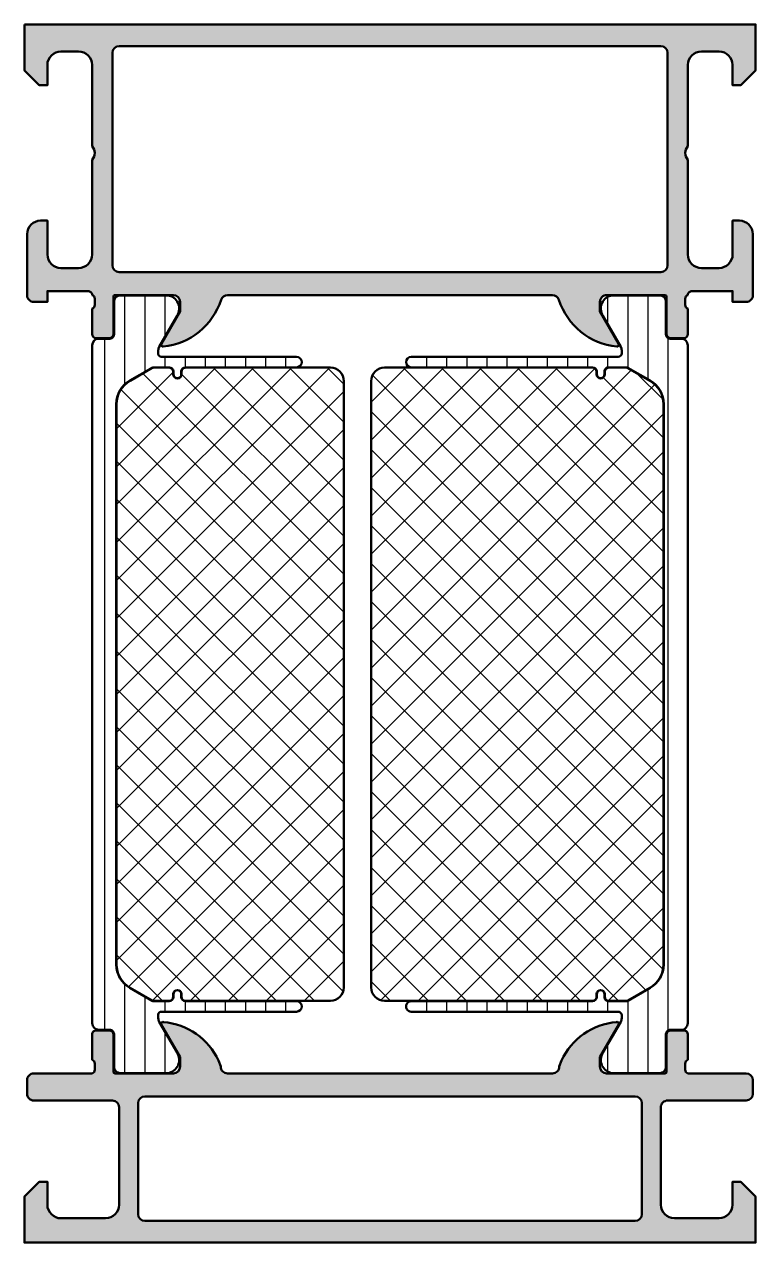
# Model space of a CAD drawing. Extents: x 0 to 54, y 0 to 90.
import ezdxf

# ---------------------------------------------------------------- set-up
doc = ezdxf.new("R2010")
doc.units = 0
for name, color, linetype, lineweight in [('0S-Alu contour', 7, 'Continuous', 50), ('0S-Alu hatch', 252, 'Continuous', 25), ('0S-Plastic contour', 254, 'Continuous', 50), ('0S-Plastic hatch', 253, 'Continuous', 25), ('0S-PT contour', 91, 'Continuous', 50), ('0S-PT hatch', 103, 'Continuous', 25)]:
    doc.layers.add(name, color=color, linetype=linetype, lineweight=lineweight)
pattern_1 = [(90, (0, 0), (-1.4859, 0), [])]
pattern_2 = [(135, (0, 0), (-1.403165018917055, -1.403165018917055), []), (225, (0, 0), (1.403165018917055, -1.403165018917055), [])]

# ---------------------------------------------------------------- blocks, each defined once
blk = doc.blocks.new('345130__058E2574_8D50_48F5_87CF_DB7D80230835_')
at = {"layer": '0S-Alu hatch'}
h = blk.add_hatch(color=256, dxfattribs=at)
edge = h.paths.add_edge_path()
edge.add_line((0, 90), (1.42e-14, 86.60000000000001))
edge.add_line((1.42e-14, 86.60000000000001), (1.100000000000008, 85.5))
edge.add_line((1.100000000000008, 85.5), (1.700000000000002, 85.50000000000001))
edge.add_line((1.700000000000002, 85.50000000000001), (1.7, 87))
edge.add_ellipse((2.699999999999992, 87.00000000000001), major_axis=(-0.9999999999999912, 0), ratio=1, start_angle=269.99999999999955, end_angle=360, ccw=False)
edge.add_line((2.700000000000001, 88), (4.000000000000003, 88))
edge.add_ellipse((3.999999999999988, 86.99999999999999), major_axis=(-1.000000000000014, 0), ratio=1, start_angle=180, end_angle=269.9999999999992, ccw=False)
edge.add_line((5, 87), (5.000000000000007, 81))
edge.add_ellipse((4.475000000000004, 80.5), major_axis=(-0.7250000000000014, 0), ratio=1, start_angle=136.3971810272966, end_angle=223.6028189727035, ccw=False)
edge.add_line((5.000000000000007, 80), (4.999999999999998, 73))
edge.add_ellipse((4.000000000000008, 72.99999999999999), major_axis=(-0.9999999999999893, 0), ratio=1, start_angle=89.99999999999937, end_angle=180, ccw=False)
edge.add_line((3.999999999999998, 72), (2.700000000000007, 72))
edge.add_ellipse((2.700000000000023, 73.00000000000001), major_axis=(-1.000000000000014, 0), ratio=1, start_angle=0, end_angle=89.99999999999909, ccw=False)
edge.add_line((1.700000000000009, 73), (1.700000000000009, 75.5))
edge.add_line((1.700000000000009, 75.5), (1.200000000000001, 75.5))
edge.add_arc((1.200000000000001, 74.5), 1, 90, 180)
edge.add_line((0.2000000000000015, 74.5), (0.2000000000000099, 69.99999999999994))
edge.add_arc((0.6999999999999816, 69.99999999999994), 0.4999999999999716, 180, 270.0000000000017)
edge.add_line((0.6999999999999956, 69.49999999999997), (1.700000000000002, 69.5))
edge.add_line((1.700000000000002, 69.5), (1.699999999999981, 70.30000000000001))
edge.add_line((1.699999999999981, 70.30000000000001), (4.699999999999996, 70.29999999999998))
edge.add_ellipse((4.699999999999997, 70), major_axis=(-0.2999999999999829, 0), ratio=1, start_angle=180, end_angle=270.00000000000017, ccw=False)
edge.add_ellipse((4.921163553456911, 69.7324794080067), major_axis=(-0.2788950563274818, 0), ratio=1, start_angle=178.8354106259323, end_angle=253.5801235805058, ccw=False)
edge.add_line((5.200001000000007, 69.72681100000847), (5.200001000000007, 69.2732170000084))
edge.add_ellipse((4.921132904356849, 69.26755634053143), major_axis=(-0.2789255417371381, 0), ratio=1, start_angle=106.424594555353, end_angle=181.162870072869, ccw=False)
edge.add_line((5.000000000000007, 69.0000130000085), (5.00000000000001, 67.12000199999997))
edge.add_arc((5.300000000000007, 67.12000199999997), 0.2999999999999971, 180, 270)
edge.add_line((5.300000000000007, 66.82000199999997), (6.279974319042789, 66.82000199999996))
edge.add_arc((6.279974319042789, 67.12000199999997), 0.3000000000000114, 270, 360)
edge.add_line((6.579974319042801, 67.12000199999997), (6.579974319042801, 69.87999999999998))
edge.add_ellipse((6.69997431904277, 69.88), major_axis=(-0.119999999999969, 0), ratio=1, start_angle=269.9999999999966, end_angle=360, ccw=False)
edge.add_line((6.699974319042777, 69.99999999999996), (11.00000000000001, 69.99999999999997))
edge.add_ellipse((11.00000000000001, 69.49999999999997), major_axis=(-0.5, 0), ratio=1, start_angle=180, end_angle=269.9999999999994, ccw=False)
edge.add_line((11.50000000000001, 69.49999999999999), (11.50000000000003, 68.79999999999995))
edge.add_line((11.50000000000003, 68.79999999999995), (10.11850454237765, 66.4071796769724))
edge.add_arc((10.23811978464833, 66.33811978464828), 0.1381197846483189, 150.0000000000079, 275.6225775507909)
edge.add_arc((9.76177675882625, 71.17660886184785), 5.000000000000088, 275.6225775507932, 342.25158364393)
edge.add_ellipse((15.00000000000007, 69.50000000000004), major_axis=(-0.4999999999999317, 0), ratio=1, start_angle=270.00000000000244, end_angle=342.2515836439272, ccw=False)
edge.add_line((15.00000000000005, 69.99999999999997), (38.99999999999991, 69.99999999999999))
edge.add_ellipse((38.9999999999999, 69.5), major_axis=(-0.4999999999999858, 0), ratio=1, start_angle=197.7484163560708, end_angle=269.9999999999984, ccw=False)
edge.add_arc((44.23822324117374, 71.17660886184782), 5.000000000000067, 197.7484163560701, 264.3774224492072)
edge.add_arc((43.7618802153517, 66.33811978464826), 0.1381197846483018, 264.3774224492077, 389.9999999999968)
edge.add_line((43.88149545762238, 66.4071796769724), (42.49999999999999, 68.79999999999995))
edge.add_line((42.49999999999999, 68.79999999999995), (42.49999999999999, 69.49999999999994))
edge.add_ellipse((42.99999999999998, 69.49999999999997), major_axis=(-0.4999999999999929, 0), ratio=1, start_angle=269.9999999999992, end_angle=360, ccw=False)
edge.add_line((42.99999999999998, 69.99999999999996), (47.3000256809572, 69.99999999999997))
edge.add_ellipse((47.30002568095719, 69.87999999999997), major_axis=(-0.1200000000000045, 0), ratio=1, start_angle=180, end_angle=269.9999999999966, ccw=False)
edge.add_line((47.4200256809572, 69.87999999999997), (47.4200256809572, 67.12000199999997))
edge.add_arc((47.72002568095721, 67.12000199999997), 0.3000000000000114, 180, 270)
edge.add_line((47.72002568095721, 66.82000199999996), (48.69999999999999, 66.82000199999996))
edge.add_arc((48.69999999999999, 67.12000199999997), 0.3000000000000114, 270, 360)
edge.add_line((49, 67.12000199999997), (48.99999999999999, 69.00001300000845))
edge.add_ellipse((49.0788670956432, 69.26755634053141), major_axis=(-0.2789255417371836, 0), ratio=1, start_angle=-1.1628700728571175, end_angle=73.57540544463802, ccw=False)
edge.add_line((48.79999899999999, 69.27321700000833), (48.79999899999999, 69.72681100000825))
edge.add_ellipse((49.07883644654305, 69.73247940800827), major_axis=(-0.2788950563274712, 0), ratio=1, start_angle=-73.58012358050672, end_angle=1.1645893744351952, ccw=False)
edge.add_ellipse((49.29999999999999, 70), major_axis=(-0.3000000000000043, 0), ratio=1, start_angle=269.99999999999864, end_angle=360, ccw=False)
edge.add_line((49.29999999999999, 70.3), (52.30000000000002, 70.3))
edge.add_line((52.30000000000002, 70.3), (52.30000000000002, 69.5))
edge.add_line((52.30000000000002, 69.5), (53.29999999999999, 69.49999999999997))
edge.add_arc((53.3, 69.99999999999997), 0.5, 269.9999999999984, 360)
edge.add_line((53.8, 69.99999999999997), (53.79999999999999, 74.5))
edge.add_arc((52.8, 74.5), 1, 0, 90.0000000000004)
edge.add_line((52.79999999999999, 75.5), (52.3, 75.5))
edge.add_line((52.3, 75.5), (52.3, 72.99999999999999))
edge.add_ellipse((51.30000000000001, 72.99999999999997), major_axis=(-0.9999999999999928, 0), ratio=1, start_angle=89.9999999999988, end_angle=180, ccw=False)
edge.add_line((51.29999999999999, 71.99999999999999), (50, 72))
edge.add_ellipse((50.00000000000002, 73), major_axis=(-1, 0), ratio=1, start_angle=0, end_angle=89.9999999999988, ccw=False)
edge.add_line((49.00000000000002, 73), (49.00000000000001, 80))
edge.add_ellipse((49.525, 80.5), major_axis=(-0.7249999999999939, 0), ratio=1, start_angle=-43.602818972704085, end_angle=43.602818972704085, ccw=False)
edge.add_line((49.00000000000001, 81), (49.00000000000001, 87))
edge.add_ellipse((50, 87.00000000000001), major_axis=(-0.9999999999999928, 0), ratio=1, start_angle=269.9999999999996, end_angle=360, ccw=False)
edge.add_line((50, 88), (51.30000000000001, 88))
edge.add_ellipse((51.29999999999999, 86.99999999999999), major_axis=(-1.000000000000014, 0), ratio=1, start_angle=180, end_angle=269.99999999999875, ccw=False)
edge.add_line((52.3, 87), (52.3, 85.5))
edge.add_line((52.3, 85.5), (52.9, 85.5))
edge.add_line((52.9, 85.5), (54.00000000000001, 86.60000000000001))
edge.add_line((54.00000000000001, 86.60000000000001), (54.00000000000001, 90))
edge.add_line((54.00000000000001, 90), (0, 90))
edge = h.paths.add_edge_path()
edge.add_ellipse((7.000017999656678, 87.89972055052947), major_axis=(-0.5000027408751322, 0), ratio=1, start_angle=270, end_angle=360, ccw=False)
edge.add_line((7.000017999656678, 88.39972329140461), (46.99985516165933, 88.3997232914046))
edge.add_ellipse((46.99985516165925, 87.89972055052947), major_axis=(-0.5000027408751251, 0), ratio=1, start_angle=180, end_angle=269.9999999999902, ccw=False)
edge.add_line((47.49985790253438, 87.89972055052947), (47.49985790252687, 72.19972610473631))
edge.add_ellipse((46.99985516165925, 72.19972884560394), major_axis=(-0.5000027408751322, 0), ratio=1, start_angle=90.00000000000978, end_angle=179.9996859215194, ccw=False)
edge.add_line((46.99985516165933, 71.69972610472881), (7.000017999656677, 71.69972610472882))
edge.add_ellipse((7.00001799965668, 72.19972884560394), major_axis=(-0.5000027408751233, 0), ratio=1, start_angle=0, end_angle=90, ccw=False)
edge.add_line((6.500015258781557, 72.19972884560394), (6.500015258781546, 87.89972055052972))
at = {"layer": '0S-Alu contour', "color": 7}
for points in [[(0, 90), (1.42e-14, 86.60000000000001), (1.100000000000008, 85.5), (1.700000000000002, 85.50000000000001), (1.7, 87)], [(52.3, 87), (52.3, 85.5), (52.9, 85.5), (54.00000000000001, 86.60000000000001), (54.00000000000001, 90), (0, 90)], [(7.000017999656678, 88.39972329140461), (46.99985516165933, 88.3997232914046)], [(2.700000000000001, 88), (4.000000000000003, 88)], [(6.500015258781557, 72.19972884560394), (6.500015258781546, 87.89972055052972)], [(47.49985790253438, 87.89972055052947), (47.49985790252687, 72.19972610473631)], [(50, 88), (51.30000000000001, 88)], [(5, 87), (5.000000000000007, 81)], [(49.00000000000001, 81), (49.00000000000001, 87)], [(5.000000000000007, 80), (4.999999999999998, 73)], [(49.00000000000002, 73), (49.00000000000001, 80)], [(1.700000000000009, 73), (1.700000000000009, 75.5), (1.200000000000001, 75.5)], [(52.79999999999999, 75.5), (52.3, 75.5), (52.3, 72.99999999999999)], [(0.2000000000000015, 74.5), (0.2000000000000099, 69.99999999999994)], [(53.8, 69.99999999999997), (53.79999999999999, 74.5)], [(3.999999999999998, 72), (2.700000000000007, 72)], [(51.29999999999999, 71.99999999999999), (50, 72)], [(46.99985516165933, 71.69972610472881), (7.00001799965668, 71.69972610472882)], [(0.6999999999999956, 69.49999999999997), (1.700000000000002, 69.5), (1.699999999999981, 70.30000000000001), (4.699999999999996, 70.29999999999998)], [(49.29999999999999, 70.3), (52.30000000000002, 70.3), (52.30000000000002, 69.5), (53.29999999999999, 69.49999999999997)], [(5.200001000000007, 69.72681100000847), (5.200001000000007, 69.2732170000084)], [(6.579974319042801, 67.12000199999997), (6.579974319042801, 69.87999999999998)], [(6.699974319042777, 69.99999999999996), (11.00000000000001, 69.99999999999997)], [(11.50000000000001, 69.49999999999999), (11.50000000000003, 68.79999999999995), (10.11850454237765, 66.4071796769724)], [(15.00000000000005, 69.99999999999997), (38.99999999999991, 69.99999999999999)], [(43.88149545762238, 66.4071796769724), (42.49999999999999, 68.79999999999995), (42.49999999999999, 69.49999999999994)], [(42.99999999999998, 69.99999999999996), (47.3000256809572, 69.99999999999997)], [(47.4200256809572, 69.87999999999997), (47.4200256809572, 67.12000199999997)], [(48.79999899999999, 69.27321700000833), (48.79999899999999, 69.72681100000825)], [(5.000000000000007, 69.0000130000085), (5.00000000000001, 67.12000199999997)], [(49, 67.12000199999997), (48.99999999999999, 69.00001300000845)], [(5.300000000000007, 66.82000199999997), (6.279974319042789, 66.82000199999996)], [(47.72002568095721, 66.82000199999996), (48.69999999999999, 66.82000199999996)]]:
    blk.add_lwpolyline(points, dxfattribs=at)
at = {"layer": '0S-Alu contour', "color": 7, "extrusion": (0, 0, -1)}
for centre, radius, start, end in [((-7.000017999656678, 87.89972055052947), 0.5000027408751322, 0, 90), ((-46.99985516165925, 87.89972055052947), 0.5000027408751251, 90.00000000000978, 180), ((-2.699999999999992, 87.00000000000001), 0.9999999999999912, 0, 90.00000000000048), ((-3.999999999999988, 86.99999999999999), 1.000000000000014, 90.00000000000082, 180), ((-50, 87.00000000000001), 0.9999999999999928, 0, 90.0000000000004), ((-51.29999999999999, 86.99999999999999), 1.000000000000014, 90.00000000000122, 180), ((-4.475000000000004, 80.5), 0.7250000000000015, 136.3971810272965, 223.6028189727035), ((-49.525, 80.5), 0.7249999999999939, 316.3971810272959, 43.6028189727041), ((-2.700000000000023, 73.00000000000001), 1.000000000000014, 270.0000000000009, 0), ((-4.000000000000008, 72.99999999999999), 0.9999999999999893, 180, 270.0000000000006), ((-50.00000000000002, 73), 1, 270.0000000000012, 0), ((-51.30000000000001, 72.99999999999997), 0.9999999999999928, 180, 270.0000000000012), ((-7.00001799965668, 72.19972884560394), 0.5000027408751233, 270, 0), ((-46.99985516165925, 72.19972884560394), 0.5000027408751322, 180.0003140784807, 269.9999999999902), ((-4.699999999999997, 70), 0.2999999999999829, 89.99999999999984, 180), ((-49.29999999999999, 70), 0.3000000000000043, 0, 90.00000000000136), ((-4.921163553456911, 69.7324794080067), 0.2788950563274819, 106.4198764194942, 181.1645893740678), ((-6.69997431904277, 69.88), 0.119999999999969, 0, 90.0000000000034), ((-11.00000000000001, 69.49999999999997), 0.5, 90.00000000000063, 180), ((-15.00000000000007, 69.50000000000004), 0.4999999999999317, 17.74841635607281, 89.99999999999756), ((-38.9999999999999, 69.5), 0.4999999999999858, 90.0000000000016, 162.2515836439292), ((-42.99999999999998, 69.49999999999997), 0.4999999999999929, 0, 90.00000000000081), ((-47.30002568095719, 69.87999999999997), 0.1200000000000045, 90.0000000000034, 180), ((-49.07883644654305, 69.73247940800827), 0.2788950563274712, 358.8354106255648, 73.58012358050672), ((-4.921132904356849, 69.26755634053143), 0.2789255417371381, 178.837129927131, 253.575405444647), ((-49.0788670956432, 69.26755634053141), 0.2789255417371836, 286.424594555362, 1.162870072857074)]:
    blk.add_arc(centre, radius, start, end, dxfattribs=at)
at = {"layer": '0S-Alu contour', "color": 7}
for centre, radius, start, end in [((1.200000000000001, 74.5), 1, 90, 180), ((52.8, 74.5), 1, 0, 90.0000000000004), ((0.6999999999999816, 69.99999999999994), 0.4999999999999716, 180, 270.0000000000017), ((9.76177675882625, 71.17660886184785), 5.000000000000088, 275.6225775507932, 342.25158364393), ((44.23822324117374, 71.17660886184782), 5.000000000000067, 197.7484163560701, 264.3774224492072), ((53.3, 69.99999999999997), 0.5, 269.9999999999984, 0), ((5.300000000000007, 67.12000199999997), 0.2999999999999971, 180, 270), ((6.279974319042789, 67.12000199999997), 0.3000000000000114, 270, 0), ((47.72002568095721, 67.12000199999997), 0.3000000000000114, 180, 270), ((48.69999999999999, 67.12000199999997), 0.3000000000000114, 270, 0), ((10.23811978464833, 66.33811978464828), 0.1381197846483189, 150.0000000000079, 275.6225775507909), ((43.7618802153517, 66.33811978464826), 0.1381197846483018, 264.3774224492077, 29.99999999999678)]:
    blk.add_arc(centre, radius, start, end, dxfattribs=at)
blk = doc.blocks.new('245313__9BE82646_0DBA_4F72_AE66_6E2277C4F172___79D6A3EC_DA30_4F22_AF5A_174B0E69895F_')
at = {"layer": '0S-Plastic hatch'}
h = blk.add_hatch(dxfattribs=at)
h.set_pattern_fill('ANSI31', color=256, scale=0.4680000000000001, angle=45, style=0)
h.set_pattern_definition(pattern_1)
edge = h.paths.add_edge_path()
edge.add_line((5.010047412109434, 66.29000567895639), (5.0100474121095, 16.20999432109075))
edge.add_arc((5.500044733207362, 16.20999432109069), 0.4899973210978601, 180, 269.9999999999948)
edge.add_line((5.500044733207317, 15.71999699999284), (6.310378745447203, 15.71999700000001))
edge.add_ellipse((6.310378053838333, 15.40999630848404), major_axis=(-0.3100006915167471, 0), ratio=1, start_angle=179.9998721732333, end_angle=269.99987217360996, ccw=False)
edge.add_line((6.620378745354308, 15.40999561687252), (6.620046795052795, 13.00999856427147))
edge.add_arc((7.110042772491545, 13.00999597743863), 0.4899959774455774, 179.9996975194316, 269.9999999999989)
edge.add_line((7.110042772491535, 12.51999999999305), (10.58586990830082, 12.52000000000001))
edge.add_arc((10.44427626122475, 13.49981807472286), 0.9899960709244711, 278.2228963588974, 392.7407569883286)
edge.add_line((11.27698796620614, 14.03524634894163), (9.95836298677975, 16.31917212144322))
edge.add_ellipse((10.39996191972351, 16.57412934929442), major_axis=(-0.5099145081389953, 0), ratio=1, start_angle=0, end_angle=29.999996598275686, ccw=False)
edge.add_line((9.890047411584513, 16.57412934930392), (9.89004741210936, 16.85000000042318))
edge.add_ellipse((10.10004741210936, 16.85000000002366), major_axis=(-0.2100000000000008, 0), ratio=1, start_angle=269.99999999999955, end_angle=360, ccw=False)
edge.add_line((10.10004741210936, 17.06000000002366), (20.1002968571582, 17.06000000002364))
edge.add_arc((20.10029685714226, 17.45000000002364), 0.3900000000000041, 270.0000000023424, 449.9963327099755)
edge.add_line((20.1003218195936, 17.83999999922477), (11.89999295600568, 17.84052487027402))
edge.add_ellipse((11.90001279781845, 18.15052344344653), major_axis=(-0.3099985738075024, 0), ratio=1, start_angle=0, end_angle=89.9963327181921, ccw=False)
edge.add_line((11.59001422401095, 18.15052344344653), (11.59001422401094, 18.35003318807466))
edge.add_arc((11.30004741210938, 18.35003318807466), 0.2899668119015608, 0, 180)
edge.add_line((11.01008060020782, 18.35003318807466), (11.01008060020782, 18.15052607826402))
edge.add_ellipse((10.70008060025495, 18.15052607826403), major_axis=(-0.3099999999528701, 0), ratio=1, start_angle=90.00000000000131, end_angle=180, ccw=False)
edge.add_line((10.70008060025495, 17.84052607831116), (9.535034602648912, 17.84052607831116))
edge.add_ellipse((9.535034602648917, 18.05052607831116), major_axis=(-0.2100000000000044, 0), ratio=1, start_angle=60.00000000000182, end_angle=89.99999999999858, ccw=False)
edge.add_line((9.43003460264892, 17.86866074351642), (7.795047412109366, 18.81262103809602))
edge.add_ellipse((8.800047412109368, 20.55333209970274), major_axis=(-2.009999999999999, 0), ratio=1, start_angle=0, end_angle=60, ccw=False)
edge.add_line((6.790047412109363, 20.55333209970275), (6.790047412109372, 61.94666790039173))
edge.add_ellipse((8.800047412109407, 61.94666790039174), major_axis=(-2.010000000000036, 0), ratio=1, start_angle=299.9999999999984, end_angle=360, ccw=False)
edge.add_line((7.795047412109438, 63.68737896199852), (9.430034602649023, 64.63133925657807))
edge.add_ellipse((9.535034602649157, 64.44947392178298), major_axis=(-0.210000000000377, 0), ratio=1, start_angle=270.0000000000116, end_angle=299.99999999998215, ccw=False)
edge.add_line((9.535034602649114, 64.65947392178334), (10.70008060020786, 64.65947392178325))
edge.add_ellipse((10.70008060020781, 64.34947392178321), major_axis=(-0.3100000000000165, 0), ratio=1, start_angle=180, end_angle=269.9999999999908, ccw=False)
edge.add_line((11.01008060020782, 64.34947392178324), (11.01008060020782, 64.1499668119726))
edge.add_arc((11.30004741210939, 64.1499668119726), 0.2899668119015626, 180, 360)
edge.add_line((11.59001422401095, 64.1499668119726), (11.59001422401096, 64.34947655660076))
edge.add_ellipse((11.9000142240125, 64.34947655659919), major_axis=(-0.3100000000015424, 0), ratio=1, start_angle=270.006498520729, end_angle=360, ccw=False)
edge.add_line((11.89997906363177, 64.65947655460677), (20.10034106812619, 64.66040664192181))
edge.add_arc((20.10029685715712, 65.05020331971913), 0.3897966803045239, 270.0064985210738, 450.0000000014512)
edge.add_line((20.10029685714724, 65.44000000002364), (10.10004741210892, 65.44000000002409))
edge.add_ellipse((10.10004741210895, 65.65000000002367), major_axis=(-0.2099999999995816, 0), ratio=1, start_angle=0, end_angle=89.99999999999142, ccw=False)
edge.add_line((9.890047412109375, 65.65000000002367), (9.890047412109373, 65.92584774313976))
edge.add_ellipse((10.40004741210934, 65.92584774313976), major_axis=(-0.5099999999999643, 0), ratio=1, start_angle=330.0000034006533, end_angle=360, ccw=False)
edge.add_line((9.958374441044395, 66.18084771692531), (11.27698796620567, 68.46475365110484))
edge.add_arc((10.44427626122476, 69.00018192532436), 0.989996070924473, 327.2592430116209, 441.7771036410987)
edge.add_line((10.58586990830089, 69.9800000000472), (7.110042772491543, 69.98000000005415))
edge.add_arc((7.110042772482333, 69.49000402261778), 0.4899959774363652, 89.99999999892303, 180.0079248046689)
edge.add_line((6.620046799732962, 69.48993624934641), (6.620378742484747, 67.09004587700196))
edge.add_ellipse((6.310378745449955, 67.09000300004719), major_axis=(-0.3100000000000069, 0), ratio=1, start_angle=89.99999999949182, end_angle=180.0079247372468, ccw=False)
edge.add_line((6.310378745447205, 66.78000300004717), (5.500044733207412, 66.78000300005436))
edge.add_arc((5.500044733207412, 66.29000567895639), 0.4899973210979738, 90, 180)
at = {"layer": '0S-Plastic contour', "color": 7}
for points in [[(6.620046799732962, 69.48993624934641), (6.620378742484747, 67.09004587700196)], [(10.58586990830089, 69.9800000000472), (7.110042772491543, 69.98000000005415)], [(9.958374441044395, 66.18084771692531), (11.27698796620567, 68.46475365110484)], [(6.310378745447205, 66.78000300004717), (5.500044733207412, 66.78000300005436)], [(5.010047412109434, 66.29000567895639), (5.0100474121095, 16.20999432109074)], [(9.890047412109375, 65.65000000002367), (9.890047412109373, 65.92584774313976)], [(20.10029685714724, 65.44000000002364), (10.10004741210892, 65.44000000002409)], [(7.795047412109438, 63.68737896199852), (9.430034602649023, 64.63133925657807)], [(9.535034602649114, 64.65947392178334), (10.70008060020786, 64.65947392178325)], [(11.01008060020782, 64.34947392178324), (11.01008060020782, 64.1499668119726)], [(11.59001422401095, 64.1499668119726), (11.59001422401096, 64.34947655660076)], [(11.89997906363177, 64.65947655460677), (20.10034106812619, 64.66040664192181)], [(6.790047412109363, 20.55333209970275), (6.790047412109372, 61.94666790039173)], [(9.43003460264892, 17.86866074351642), (7.795047412109366, 18.81262103809602)], [(11.01008060020782, 18.35003318807466), (11.01008060020782, 18.15052607826402)], [(11.59001422401095, 18.15052344344653), (11.59001422401094, 18.35003318807466)], [(10.70008060025495, 17.84052607831116), (9.535034602648912, 17.84052607831116)], [(20.1003218195936, 17.83999999922477), (11.89999295600568, 17.84052487027402)], [(9.890047411584513, 16.57412934930392), (9.89004741210936, 16.85000000042318)], [(11.27698796620614, 14.03524634894163), (9.95836298677975, 16.31917212144322)], [(10.10004741210936, 17.06000000002366), (20.1002968571582, 17.06000000002364)], [(5.500044733207317, 15.71999699999284), (6.310378745447203, 15.71999700000001)], [(6.620378745354308, 15.40999561687252), (6.620046795052795, 13.00999856427147)], [(7.110042772491535, 12.51999999999305), (10.58586990830082, 12.52000000000001)]]:
    blk.add_lwpolyline(points, dxfattribs=at)
for centre, radius, start, end in [((7.110042772482333, 69.49000402261778), 0.4899959774363652, 89.99999999892303, 180.0079248046689), ((10.44427626122476, 69.00018192532436), 0.989996070924473, 327.2592430116209, 81.77710364109868), ((5.500044733207412, 66.29000567895639), 0.4899973210979738, 90, 180), ((20.10029685715712, 65.05020331971913), 0.3897966803045239, 270.0064985210738, 90.00000000145123), ((11.30004741210939, 64.1499668119726), 0.2899668119015626, 180, 0), ((11.30004741210938, 18.35003318807466), 0.2899668119015608, 0, 180), ((20.10029685714226, 17.45000000002364), 0.3900000000000041, 270.0000000023424, 89.9963327099755), ((5.500044733207362, 16.20999432109069), 0.4899973210978601, 180, 269.9999999999948), ((10.44427626122475, 13.49981807472286), 0.9899960709244711, 278.2228963588974, 32.74075698832866), ((7.110042772491545, 13.00999597743863), 0.4899959774455774, 179.9996975194316, 269.9999999999989)]:
    blk.add_arc(centre, radius, start, end, dxfattribs=at)
at = {"layer": '0S-Plastic contour', "color": 7, "extrusion": (0, 0, -1)}
for centre, radius, start, end in [((-6.310378745449955, 67.09000300004719), 0.3100000000000069, 179.9920752627532, 270.0000000005082), ((-10.40004741210934, 65.92584774313976), 0.5099999999999643, 0, 29.99999659934664), ((-10.10004741210895, 65.65000000002367), 0.2099999999995816, 270.0000000000087, 0), ((-9.535034602649157, 64.44947392178298), 0.210000000000377, 60.00000000001784, 89.99999999998838), ((-10.70008060020781, 64.34947392178321), 0.3100000000000165, 90.0000000000092, 180), ((-11.9000142240125, 64.34947655659919), 0.3100000000015424, 0, 89.993501479271), ((-8.800047412109407, 61.94666790039174), 2.010000000000036, 0, 60.00000000000157), ((-8.800047412109368, 20.55333209970274), 2.009999999999999, 300, 0), ((-10.70008060025495, 18.15052607826403), 0.3099999999528702, 180, 269.9999999999987), ((-11.90001279781845, 18.15052344344653), 0.3099985738075024, 270.003667281808, 0), ((-9.535034602648917, 18.05052607831116), 0.2100000000000044, 270.0000000000014, 299.9999999999982), ((-10.10004741210936, 16.85000000002366), 0.2100000000000008, 0, 90.00000000000047), ((-10.39996191972351, 16.57412934929442), 0.5099145081389953, 330.0000034017243, 0), ((-6.310378053838333, 15.40999630848404), 0.3100006915167471, 90.00012782639006, 180.0001278267668)]:
    blk.add_arc(centre, radius, start, end, dxfattribs=at)
blk = doc.blocks.new('465030__1AEBB106_C5A7_4999_BAFA_1D3E6CB58166_')
at = {"layer": '0S-PT hatch'}
h = blk.add_hatch(dxfattribs=at)
h.set_pattern_fill('ANSI37', color=256, scale=0.625, angle=90, style=0)
h.set_pattern_definition(pattern_2)
edge = h.paths.add_edge_path()
edge.add_line((23.59004741210943, 63.6502033197427), (23.59004741210944, 18.84979668030453))
edge.add_ellipse((22.60004741210952, 18.84979668030444), major_axis=(-0.9899999999999165, 0), ratio=1, start_angle=89.99894919993892, end_angle=180, ccw=False)
edge.add_line((22.60002925558788, 17.85979668047102), (11.90000890543251, 17.85999291816624))
edge.add_ellipse((11.90001422401094, 18.14999291811747), major_axis=(-0.2899999999999987, 0), ratio=1, start_angle=0, end_angle=89.9989491996655, ccw=False)
edge.add_line((11.61001422401095, 18.14999291811747), (11.61001422401095, 18.35056371340372))
edge.add_arc((11.30058501929719, 18.35056371340371), 0.3094292047137603, 0, 180)
edge.add_line((10.99115581458343, 18.35056371340371), (10.99115581458343, 18.14999291811748))
edge.add_ellipse((10.70116290893022, 18.14999291811749), major_axis=(-0.2899929056532073, 0), ratio=1, start_angle=93.45167321396752, end_angle=180, ccw=False)
edge.add_line((10.71862240439084, 17.86052607831118), (9.5350346026489, 17.86052607831118))
edge.add_ellipse((9.535034602648913, 18.05052607831122), major_axis=(-0.1900000000000474, 0), ratio=1, start_angle=60.00000000000608, end_angle=89.99999999999568, ccw=False)
edge.add_line((9.440034602648907, 17.88598125159213), (7.805047412109369, 18.82994154617172))
edge.add_ellipse((8.80004741210936, 20.55333209970275), major_axis=(-1.989999999999994, 0), ratio=1, start_angle=0, end_angle=60.00000000000023, ccw=False)
edge.add_line((6.810047412109365, 20.55333209970275), (6.810047412109368, 61.94666790039178))
edge.add_ellipse((8.800047412109365, 61.94666790039177), major_axis=(-1.989999999999995, 0), ratio=1, start_angle=299.9999999999991, end_angle=360, ccw=False)
edge.add_line((7.805047412109396, 63.67005845392282), (9.44003460264894, 64.61401874850237))
edge.add_ellipse((9.535034602648903, 64.44947392178341), major_axis=(-0.1899999999999274, 0), ratio=1, start_angle=269.9999999998527, end_angle=299.9999999999999, ccw=False)
edge.add_line((9.535034602649391, 64.63947392178333), (10.7186090557065, 64.63947392178035))
edge.add_ellipse((10.70114872021596, 64.34999291814104), major_axis=(-0.2900070943674726, 0), ratio=1, start_angle=180, end_angle=266.54832960147826, ccw=False)
edge.add_line((10.99115581458343, 64.34999291814104), (10.99115581458343, 64.1494221228548))
edge.add_arc((11.30112262648499, 64.14942212285482), 0.3099668119015622, 180, 360)
edge.add_line((11.61108943838655, 64.14942212285483), (11.61108943838655, 64.34999291809388))
edge.add_ellipse((11.9014960777775, 64.34999291809392), major_axis=(-0.2904066393909499, 0), ratio=1, start_angle=269.998949054502, end_angle=360, ccw=False)
edge.add_line((11.90150140454943, 64.64039955743601), (22.60004722866735, 64.64020331974434))
edge.add_ellipse((22.60004741210654, 63.65020331974147), major_axis=(-0.9900000000028896, 0), ratio=1, start_angle=180, end_angle=270.000010616456, ccw=False)
at = {"layer": '0S-PT contour', "color": 7}
for points in [[(7.805047412109396, 63.67005845392282), (9.44003460264894, 64.61401874850237)], [(9.535034602649391, 64.63947392178333), (10.7186090557065, 64.63947392178035)], [(10.99115581458343, 64.34999291814104), (10.99115581458343, 64.1494221228548)], [(11.61108943838655, 64.14942212285483), (11.61108943838655, 64.34999291809388)], [(11.90150140454943, 64.64039955743601), (22.60004722866735, 64.64020331974434)], [(23.59004741210943, 63.6502033197427), (23.59004741210944, 18.84979668030453)], [(6.810047412109365, 20.55333209970275), (6.810047412109368, 61.94666790039178)], [(9.440034602648907, 17.88598125159213), (7.805047412109369, 18.82994154617172)], [(10.99115581458343, 18.35056371340371), (10.99115581458343, 18.14999291811748)], [(11.61001422401095, 18.14999291811747), (11.61001422401095, 18.35056371340372)], [(10.71862240439084, 17.86052607831118), (9.5350346026489, 17.86052607831118)], [(22.60002925558788, 17.85979668047102), (11.90000890543251, 17.85999291816624)]]:
    blk.add_lwpolyline(points, dxfattribs=at)
at = {"layer": '0S-PT contour', "color": 7, "extrusion": (0, 0, -1)}
for centre, radius, start, end in [((-9.535034602648903, 64.44947392178341), 0.1899999999999274, 60.00000000000012, 90.0000000001473), ((-10.70114872021596, 64.34999291814104), 0.2900070943674726, 93.45167039852174, 180), ((-11.9014960777775, 64.34999291809392), 0.2904066393909499, 0, 90.00105094549798), ((-22.60004741210654, 63.65020331974147), 0.9900000000028896, 89.999989383544, 180), ((-8.800047412109365, 61.94666790039177), 1.989999999999995, 0, 60.00000000000089), ((-8.80004741210936, 20.55333209970275), 1.989999999999994, 299.9999999999998, 0), ((-10.70116290893022, 18.14999291811749), 0.2899929056532073, 180, 266.5483267860325), ((-11.90001422401094, 18.14999291811747), 0.2899999999999987, 270.0010508003345, 0), ((-22.60004741210952, 18.84979668030444), 0.9899999999999167, 180, 270.0010508000612), ((-9.535034602648913, 18.05052607831122), 0.1900000000000474, 270.0000000000043, 299.9999999999939)]:
    blk.add_arc(centre, radius, start, end, dxfattribs=at)
at = {"layer": '0S-PT contour', "color": 7}
for centre, radius, start, end in [((11.30112262648499, 64.14942212285482), 0.3099668119015622, 180, 0), ((11.30058501929719, 18.35056371340371), 0.3094292047137603, 0, 180)]:
    blk.add_arc(centre, radius, start, end, dxfattribs=at)
blk = doc.blocks.new('465030__F732C39C_EEBE_4032_82E9_5B9614753224_')
at = {"layer": '0S-PT hatch'}
h = blk.add_hatch(dxfattribs=at)
h.set_pattern_fill('ANSI37', color=256, scale=0.625, angle=90, style=0)
h.set_pattern_definition(pattern_2)
edge = h.paths.add_edge_path()
edge.add_line((25.61000000000001, 63.65020331974267), (25.61, 18.84979668030454))
edge.add_arc((26.6, 18.84979668030455), 0.9899999999999984, 180, 270)
edge.add_line((26.6, 17.85979668030455), (41.95634587524412, 17.85979668030455))
edge.add_arc((41.95634587524413, 18.14979668030456), 0.2900000000000098, 269.9999999999986, 360)
edge.add_line((42.24634587524414, 18.14979668030456), (42.24634587524414, 18.3503674755908))
edge.add_ellipse((42.5557750799579, 18.3503674755908), major_axis=(-0.3094292047137586, 0), ratio=1, start_angle=180, end_angle=360, ccw=False)
edge.add_line((42.86520428467166, 18.3503674755908), (42.86520428467166, 18.14979668030456))
edge.add_arc((43.15520428467165, 18.14979668030456), 0.2899999999999991, 180, 266.5483281938052)
edge.add_line((43.13774436919677, 17.86032275859207), (44.46501280946045, 17.86032275859207))
edge.add_arc((44.46501280946044, 18.05032275859206), 0.1899999999999906, 270.0000000000021, 300.0000000000011)
edge.add_line((44.56001280946044, 17.88577793187303), (46.19499999999999, 18.8297382264526))
edge.add_arc((45.20000000000002, 20.55312877998363), 1.989999999999984, 299.9999999999994, 360)
edge.add_line((47.19, 20.55312877998363), (47.18999999999999, 61.94646458067267))
edge.add_arc((45.19999999999999, 61.94646458067267), 1.989999999999994, 0, 60.0000000000007)
edge.add_line((46.19499999999997, 63.6698551342037), (44.56001280946042, 64.61381542878328))
edge.add_arc((44.46501280946049, 64.44927060206427), 0.1899999999999377, 60.00000000001183, 90.00000000000857)
edge.add_line((44.46501280946046, 64.6392706020642), (43.13828197638459, 64.63927060206422))
edge.add_arc((43.15574189185947, 64.34979668035172), 0.2900000000000071, 93.45167180619482, 180)
edge.add_line((42.86574189185946, 64.34979668035172), (42.86574189185945, 64.14922588506548))
edge.add_ellipse((42.5557750799579, 64.14922588506548), major_axis=(-0.3099668119015604, 0), ratio=1, start_angle=0, end_angle=180, ccw=False)
edge.add_line((42.24580826805634, 64.14922588506548), (42.24580826805633, 64.34979668030455))
edge.add_arc((41.95540162866536, 64.34979668030455), 0.2904066393909659, 0, 89.99999999982477)
edge.add_line((41.95540162866625, 64.64020331969552), (26.60000000000302, 64.64020331974265))
edge.add_arc((26.59999999999998, 63.65020331974267), 0.9899999999999735, 89.99999999982418, 180)
at = {"layer": '0S-PT contour', "color": 7}
for points in [[(41.95540162866625, 64.64020331969552), (26.60000000000302, 64.64020331974265)], [(42.24580826805634, 64.14922588506548), (42.24580826805633, 64.34979668030455)], [(42.86574189185946, 64.34979668035172), (42.86574189185945, 64.14922588506548)], [(44.46501280946046, 64.6392706020642), (43.13828197638459, 64.63927060206422)], [(46.19499999999997, 63.6698551342037), (44.56001280946042, 64.61381542878328)], [(25.61000000000001, 63.65020331974267), (25.61, 18.84979668030454)], [(47.19, 20.55312877998363), (47.18999999999999, 61.94646458067267)], [(42.24634587524414, 18.14979668030456), (42.24634587524414, 18.3503674755908)], [(42.86520428467166, 18.3503674755908), (42.86520428467166, 18.14979668030456)], [(44.56001280946044, 17.88577793187303), (46.19499999999999, 18.8297382264526)], [(26.6, 17.85979668030455), (41.95634587524412, 17.85979668030455)], [(43.13774436919677, 17.86032275859207), (44.46501280946045, 17.86032275859207)]]:
    blk.add_lwpolyline(points, dxfattribs=at)
for centre, radius, start, end in [((26.59999999999998, 63.65020331974267), 0.9899999999999735, 89.99999999982418, 180), ((41.95540162866536, 64.34979668030455), 0.2904066393909659, 0, 89.99999999982477), ((43.15574189185947, 64.34979668035172), 0.2900000000000071, 93.45167180619482, 180), ((44.46501280946049, 64.44927060206427), 0.1899999999999377, 60.00000000001183, 90.00000000000857), ((45.19999999999999, 61.94646458067267), 1.989999999999994, 0, 60.0000000000007), ((45.20000000000002, 20.55312877998363), 1.989999999999984, 299.9999999999994, 0), ((26.6, 18.84979668030455), 0.9899999999999984, 180, 270), ((41.95634587524413, 18.14979668030456), 0.2900000000000098, 269.9999999999986, 0), ((43.15520428467165, 18.14979668030456), 0.2899999999999991, 180, 266.5483281938052), ((44.46501280946044, 18.05032275859206), 0.1899999999999906, 270.0000000000021, 300.0000000000011)]:
    blk.add_arc(centre, radius, start, end, dxfattribs=at)
at = {"layer": '0S-PT contour', "color": 7, "extrusion": (0, 0, -1)}
for centre, radius, start, end in [((-42.5557750799579, 64.14922588506548), 0.3099668119015604, 180, 0), ((-42.5557750799579, 18.3503674755908), 0.3094292047137586, 0, 180)]:
    blk.add_arc(centre, radius, start, end, dxfattribs=at)
blk = doc.blocks.new('245313__B198A31C_7E60_41CB_B2F0_3E29C9092ECE___F023F75F_FBD9_40AF_9412_A4734B4A756F_')
at = {"layer": '0S-Plastic hatch'}
h = blk.add_hatch(dxfattribs=at)
h.set_pattern_fill('ANSI31', color=256, scale=0.4680000000000001, angle=45, style=0)
h.set_pattern_definition(pattern_1)
edge = h.paths.add_edge_path()
edge.add_line((48.98999999999997, 66.29000567890924), (48.99, 16.20999432109084))
edge.add_ellipse((48.50000267890202, 16.20999432109084), major_axis=(-0.489997321097988, 0), ratio=1, start_angle=89.9999999999992, end_angle=180, ccw=False)
edge.add_line((48.50000267890201, 15.71999699999286), (47.68966866665958, 15.71999700000003))
edge.add_arc((47.68966866665954, 15.40999699999996), 0.3100000000000698, 89.99999999999213, 180.0079248429328)
edge.add_line((47.37966866962477, 15.40995412247373), (47.38000061237656, 13.01006375010296))
edge.add_ellipse((46.89000463963309, 13.00999597742345), major_axis=(-0.4899959774303841, 0), ratio=1, start_angle=89.99999999822279, end_angle=180.0079247354991, ccw=False)
edge.add_line((46.89000463961789, 12.51999999999307), (43.41417750380858, 12.52000000000003))
edge.add_ellipse((43.55577115088467, 13.49981807472287), major_axis=(-0.9899960709244668, 0), ratio=1, start_angle=-32.74075698838442, end_angle=81.7771036411014, ccw=False)
edge.add_line((42.72305944590381, 14.03524634894244), (44.04169574211237, 16.3191917237381))
edge.add_arc((43.60002365369179, 16.57419118792871), 0.5099989808100429, 330.000003400657, 360.0057435044358)
edge.add_line((44.11002263193942, 16.5742423117891), (44.10999999868411, 16.80002606457008))
edge.add_arc((43.84999999994528, 16.79999999995471), 0.260000000045304, 0.0057438172060589, 89.99999999386671)
edge.add_line((43.84999999997311, 17.06000000000002), (28.57101353298098, 17.0600000000006))
edge.add_ellipse((28.571013532981, 17.44925907311708), major_axis=(-0.3892590731164773, 0), ratio=1, start_angle=-90.00000000000261, end_angle=89.9999999999975, ccw=False)
edge.add_line((28.57101353298102, 17.83851814623355), (41.9548640214776, 17.83851814623355))
edge.add_arc((41.9548640214776, 18.15000000000009), 0.31148185376653, 270, 360)
edge.add_line((42.26634587524413, 18.15000000000009), (42.26634587524413, 18.35057079528628))
edge.add_ellipse((42.5557750799579, 18.35057079528627), major_axis=(-0.2894292047137625, 0), ratio=1, start_angle=180, end_angle=360, ccw=False)
edge.add_line((42.84520428467166, 18.35057079528627), (42.84520428467167, 18.14999999999999))
edge.add_arc((43.15520428467159, 18.14999999999999), 0.3099999999999312, 180, 273.3384387211084)
edge.add_line((43.17325675763497, 17.8405260782879), (44.46501280946023, 17.8405260782875))
edge.add_arc((44.46501280946029, 18.0505260782875), 0.2100000000000008, 269.9999999999826, 299.9999999999987)
edge.add_line((44.57001280946029, 17.86866074349276), (46.20499999999998, 18.81262103807239))
edge.add_arc((45.20000000000004, 20.55333209967911), 2.009999999999962, 299.9999999999989, 360)
edge.add_line((47.21, 20.55333209967911), (47.20999999999999, 61.94666790036817))
edge.add_arc((45.20000000000009, 61.94666790036816), 2.009999999999905, 0, 59.99999999999626)
edge.add_line((46.20500000000015, 63.68737896197472), (44.5700128094606, 64.6313392565545))
edge.add_arc((44.46501280946069, 64.44947392175992), 0.2099999999998203, 60.00000000000179, 90.00000000001357)
edge.add_line((44.46501280946065, 64.65947392175973), (43.17325675763696, 64.65947392175954))
edge.add_arc((43.15520428467185, 64.35000000004727), 0.3100000000002048, 86.66156127857354, 180)
edge.add_line((42.84520428467164, 64.35000000004726), (42.84520428467167, 64.14942920476099))
edge.add_ellipse((42.5557750799579, 64.14942920476099), major_axis=(-0.2894292047137696, 0), ratio=1, start_angle=0, end_angle=180, ccw=False)
edge.add_line((42.26634587524412, 64.14942920476096), (42.26634587524412, 64.35000000004713))
edge.add_arc((41.95486402147756, 64.35000000004716), 0.3114818537665656, 0, 89.9999999999987)
edge.add_line((41.95486402147756, 64.66148185381373), (28.57101353298099, 64.6614818538137))
edge.add_ellipse((28.57101353298099, 65.05074092693013), major_axis=(-0.3892590731164347, 0), ratio=1, start_angle=-90, end_angle=90, ccw=False)
edge.add_line((28.57101353298099, 65.44000000004657), (43.84999999997311, 65.44000000004725))
edge.add_arc((43.84999999997309, 65.70000000006475), 0.2600000000174987, 270.0000000000047, 359.9942561768293)
edge.add_line((44.10999999868411, 65.69997393542155), (44.1100226319117, 65.92575741228323))
edge.add_arc((43.60002263457809, 65.92580853905548), 0.5099999998962942, 359.9942561798751, 389.9999966024704)
edge.add_line((44.04169560553936, 66.18080851281327), (42.72305944590383, 68.46475365105756))
edge.add_ellipse((43.5557711508847, 69.00018192527716), major_axis=(-0.989996070924485, 0), ratio=1, start_angle=-81.77710364109868, end_angle=32.74075698838527, ccw=False)
edge.add_line((43.41417750380857, 69.98), (46.89000463961789, 69.980000000007))
edge.add_ellipse((46.89000463961789, 69.49000402256141), major_axis=(-0.489995977445588, 0), ratio=1, start_angle=179.9920752627074, end_angle=269.9999999999992, ccw=False)
edge.add_line((47.38000061237656, 69.48993624986672), (47.37966866962477, 67.09004587753824))
edge.add_arc((47.68966866666547, 67.09000300000599), 0.310000000005986, 179.9920751560094, 269.9999999988969)
edge.add_line((47.6896686666595, 66.780003), (48.4999999999928, 66.780003))
edge.add_ellipse((48.50000267890177, 66.29000567890913), major_axis=(-0.4899973210982055, 0), ratio=1, start_angle=180, end_angle=270.0003132469723, ccw=False)
at = {"layer": '0S-Plastic contour', "color": 7}
for points in [[(43.41417750380857, 69.98), (46.89000463961789, 69.980000000007)], [(47.38000061237656, 69.48993624986672), (47.37966866962477, 67.09004587753824)], [(44.04169560553936, 66.18080851281327), (42.72305944590383, 68.46475365105756)], [(47.6896686666595, 66.780003), (48.4999999999928, 66.780003)], [(44.10999999868411, 65.69997393542155), (44.1100226319117, 65.92575741228323)], [(48.98999999999997, 66.29000567890924), (48.99, 16.20999432109084)], [(28.57101353298099, 65.44000000004657), (43.84999999997311, 65.44000000004725)], [(41.95486402147756, 64.66148185381373), (28.57101353298099, 64.6614818538137)], [(42.26634587524412, 64.14942920476096), (42.26634587524412, 64.35000000004713)], [(42.84520428467164, 64.35000000004726), (42.84520428467167, 64.14942920476099)], [(44.46501280946065, 64.65947392175973), (43.17325675763696, 64.65947392175954)], [(46.20500000000015, 63.68737896197472), (44.5700128094606, 64.6313392565545)], [(47.21, 20.55333209967911), (47.20999999999999, 61.94666790036817)], [(42.26634587524413, 18.15000000000009), (42.26634587524413, 18.35057079528628)], [(42.84520428467166, 18.35057079528627), (42.84520428467167, 18.14999999999999)], [(44.57001280946029, 17.86866074349276), (46.20499999999998, 18.81262103807239)], [(28.57101353298102, 17.83851814623355), (41.9548640214776, 17.83851814623355)], [(43.17325675763497, 17.8405260782879), (44.46501280946023, 17.8405260782875)], [(43.84999999997311, 17.06000000000002), (28.57101353298098, 17.0600000000006)], [(42.72305944590381, 14.03524634894244), (44.04169574211237, 16.3191917237381)], [(44.11002263193942, 16.5742423117891), (44.10999999868411, 16.80002606457008)], [(47.37966866962477, 15.40995412247373), (47.38000061237656, 13.01006375010296)], [(48.50000267890201, 15.71999699999286), (47.68966866665958, 15.71999700000003)], [(46.89000463961789, 12.51999999999307), (43.41417750380858, 12.52000000000003)]]:
    blk.add_lwpolyline(points, dxfattribs=at)
at = {"layer": '0S-Plastic contour', "color": 7, "extrusion": (0, 0, -1)}
for centre, radius, start, end in [((-43.5557711508847, 69.00018192527716), 0.989996070924485, 327.2592430116147, 81.77710364109868), ((-46.89000463961789, 69.49000402256141), 0.489995977445588, 90.00000000000082, 180.0079247372927), ((-48.50000267890177, 66.29000567890913), 0.4899973210982056, 89.99968675302767, 180), ((-28.57101353298099, 65.05074092693013), 0.3892590731164347, 270, 90), ((-42.5557750799579, 64.14942920476099), 0.2894292047137696, 180, 0), ((-42.5557750799579, 18.35057079528627), 0.2894292047137625, 0, 180), ((-28.571013532981, 17.44925907311708), 0.3892590731164773, 270.0000000000026, 90.00000000000261), ((-48.50000267890202, 16.20999432109084), 0.489997321097988, 180, 270.0000000000008), ((-43.55577115088467, 13.49981807472287), 0.9899960709244668, 278.2228963588986, 32.74075698838441), ((-46.89000463963309, 13.00999597742345), 0.4899959774303841, 179.9920752645009, 270.0000000017772)]:
    blk.add_arc(centre, radius, start, end, dxfattribs=at)
at = {"layer": '0S-Plastic contour', "color": 7}
for centre, radius, start, end in [((47.68966866666547, 67.09000300000599), 0.310000000005986, 179.9920751560094, 269.9999999988969), ((43.60002263457809, 65.92580853905548), 0.5099999998962942, 359.9942561798751, 29.99999660247036), ((43.84999999997309, 65.70000000006475), 0.2600000000174987, 270.0000000000047, 359.9942561768293), ((41.95486402147756, 64.35000000004716), 0.3114818537665656, 0, 89.9999999999987), ((43.15520428467185, 64.35000000004727), 0.3100000000002048, 86.66156127857354, 180), ((44.46501280946069, 64.44947392175992), 0.2099999999998203, 60.00000000000179, 90.00000000001357), ((45.20000000000009, 61.94666790036816), 2.009999999999905, 0, 59.99999999999626), ((45.20000000000004, 20.55333209967911), 2.009999999999962, 299.9999999999989, 0), ((41.9548640214776, 18.15000000000009), 0.31148185376653, 270, 0), ((43.15520428467159, 18.14999999999999), 0.3099999999999312, 180, 273.3384387211084), ((44.46501280946029, 18.0505260782875), 0.2100000000000008, 269.9999999999826, 299.9999999999987), ((43.84999999994528, 16.79999999995471), 0.260000000045304, 0.0057438172060589, 89.99999999386671), ((43.60002365369179, 16.57419118792871), 0.5099989808100429, 330.000003400657, 0.0057435044357436), ((47.68966866665954, 15.40999699999996), 0.3100000000000698, 89.99999999999213, 180.0079248429328)]:
    blk.add_arc(centre, radius, start, end, dxfattribs=at)
blk = doc.blocks.new('345030__8AE7C70F_5385_4628_840D_D517960460A7_')
at = {"layer": '0S-Alu hatch'}
h = blk.add_hatch(color=256, dxfattribs=at)
edge = h.paths.add_edge_path()
edge.add_line((0.7000156403095801, 10.49999999965062), (6.499861420567336, 10.50000000019621))
edge.add_ellipse((6.499861420567338, 9.999952971286406), major_axis=(-0.5000470289098083, 0), ratio=1, start_angle=180.0053885866043, end_angle=270.0000000000002, ccw=False)
edge.add_line((6.999908447265654, 9.999999999998458), (6.999908447349658, 2.800432594831132))
edge.add_ellipse((5.999921409075159, 2.800432594831133), major_axis=(-0.999987038274499, 0), ratio=1, start_angle=90, end_angle=180, ccw=False)
edge.add_line((5.999921409075159, 1.800445556556634), (2.699920654290754, 1.800445556640639))
edge.add_ellipse((2.699871680815781, 2.800396583159517), major_axis=(-0.9999510277181375, 0), ratio=1, start_angle=-0.0028061108459951356, end_angle=90.00280611084679, ccw=False)
edge.add_line((1.699920654296903, 2.80044555663449), (1.699920654296903, 4.500434875488296))
edge.add_line((1.699920654296903, 4.500434875488296), (1.099884033203153, 4.500434875488294))
edge.add_line((1.099884033203153, 4.500434875488294), (2e-16, 3.400543213525617))
edge.add_line((2e-16, 3.400543213525617), (0, 0))
edge.add_line((0, 0), (54, 0))
edge.add_line((54, 0), (53.99999999999999, 3.400390624576665))
edge.add_line((53.99999999999999, 3.400390624576665), (52.89996337890625, 4.500434875488294))
edge.add_line((52.89996337890625, 4.500434875488294), (52.29992675781249, 4.500434875488294))
edge.add_line((52.29992675781249, 4.500434875488294), (52.29992675901176, 2.800396583159522))
edge.add_ellipse((51.29997573129362, 2.800396583159517), major_axis=(-0.99995102771814, 0), ratio=1, start_angle=90.00000000145877, end_angle=180, ccw=False)
edge.add_line((51.29997573131908, 1.800445555441378), (47.99992600303425, 1.800445556556628))
edge.add_ellipse((47.99992600303425, 2.800432594831123), major_axis=(-0.9999870382744948, 0), ratio=1, start_angle=0, end_angle=89.9999999999996, ccw=False)
edge.add_line((46.99993896475976, 2.800432594523953), (46.99993896263225, 9.999952971286419))
edge.add_ellipse((47.49998599154205, 9.999952971286422), major_axis=(-0.5000470289097976, 0), ratio=1, start_angle=269.99999999654887, end_angle=360, ccw=False)
edge.add_line((47.49998599157217, 10.50000000019621), (53.29983177181674, 10.49999999965062))
edge.add_arc((53.29983177181673, 11.00001869205046), 0.5000186923998414, 270.0000000000008, 360)
edge.add_line((53.79985046421657, 11.0000186919401), (53.79985046408788, 11.99998514386978))
edge.add_arc((53.29983560773694, 11.99998514386978), 0.5000148563509442, 0, 90)
edge.add_line((53.29983560773694, 12.50000000022072), (48.99999999999998, 12.50000000000003))
edge.add_ellipse((49.07883644654302, 12.76752059199316), major_axis=(-0.2788950563274375, 0), ratio=1, start_angle=-1.1645893740284237, end_angle=73.58012358050962, ccw=False)
edge.add_line((48.79999899999996, 12.77318899999119), (48.79999899999999, 13.22678299999151))
edge.add_ellipse((49.07886709564314, 13.23244365946858), major_axis=(-0.2789255417371295, 0), ratio=1, start_angle=-73.5754054446407, end_angle=1.1628700728890067, ccw=False)
edge.add_line((48.99999999999995, 13.49998699999149), (48.99999999999995, 15.37999800000003))
edge.add_arc((48.69999999999996, 15.37999800000003), 0.2999999999999971, 0, 90)
edge.add_line((48.69999999999996, 15.67999800000003), (47.72002568095719, 15.67999800000002))
edge.add_arc((47.72002568095719, 15.37999800000001), 0.3000000000000114, 90, 180)
edge.add_line((47.42002568095718, 15.37999800000001), (47.42002568095719, 12.62000000000002))
edge.add_ellipse((47.30002568095711, 12.62000000000001), major_axis=(-0.1200000000000756, 0), ratio=1, start_angle=89.22701128244529, end_angle=180, ccw=False)
edge.add_line((47.29840678628373, 12.50001092058003), (42.99975426843953, 12.50047302398838))
edge.add_ellipse((42.99980802223783, 13.00050992971865), major_axis=(-0.5000369086195339, 0), ratio=1, start_angle=0.007725740884723109, end_angle=89.99384072309931, ccw=False)
edge.add_line((42.49977111816406, 13.00044250493436), (42.49977111816404, 13.70045471191404))
edge.add_line((42.49977111816404, 13.70045471191404), (43.88801574707031, 16.10499572753906))
edge.add_arc((43.76109776000174, 16.16169572695292), 0.1390074292081919, 335.9275263803976, 446.6162758869891)
edge.add_line((43.76930236816405, 16.30046081542972), (43.72895812988288, 16.29499816894533))
edge.add_arc((44.13542029051295, 11.38890494542944), 4.922901807455909, 94.73604973705454, 155.3069582107387)
edge.add_line((39.66267395019527, 13.44548034667964), (39.49977111816406, 13.00044250488284))
edge.add_ellipse((38.99982060417946, 13.00042353351152), major_axis=(-0.4999505143445494, 0), ratio=1, start_angle=90.00001821401099, end_angle=180.002174174278, ccw=False)
edge.add_line((38.99982076311096, 12.500473019167), (15.00009155272145, 12.50046539306644))
edge.add_ellipse((15.00003443700346, 13.00042353322203), major_axis=(-0.4999581434180734, 0), ratio=1, start_angle=-0.0021741742780250206, end_angle=90.00654552713019, ccw=False)
edge.add_line((14.50007629394534, 13.00044250488282), (14.3371734619141, 13.44548034667971))
edge.add_arc((9.864427121596464, 11.38890494542946), 4.922901807455886, 24.69304178926215, 85.26395026294477)
edge.add_line((10.2708892822266, 16.29499816894532), (10.23054504394532, 16.30046081542972))
edge.add_arc((10.23874965210766, 16.16169572695293), 0.1390074292081873, 93.38372411302134, 204.0724736195989)
edge.add_line((10.11183166503909, 16.10499572753907), (11.50007629394534, 13.70045471191407))
edge.add_line((11.50007629394534, 13.70045471191407), (11.50007629394534, 13.00044250488085))
edge.add_ellipse((11.00003938987158, 13.00050992971866), major_axis=(-0.5000369086195328, 0), ratio=1, start_angle=90.00615956348389, end_angle=179.9922742529827, ccw=False)
edge.add_line((11.00009314617096, 12.50047302398865), (6.701640625816914, 12.50001092058003))
edge.add_ellipse((6.700021731152196, 12.62000000000003), major_axis=(-0.1199999999999752, 0), ratio=1, start_angle=0, end_angle=90.77298871341691, ccw=False)
edge.add_line((6.58002173115222, 12.62000000000003), (6.580021731152221, 15.37999800000003))
edge.add_arc((6.280021731152221, 15.37999800000003), 0.3000000000000007, 0, 89.99999999999984)
edge.add_line((6.280021731152221, 15.67999800000003), (5.30004741210944, 15.67999800000003))
edge.add_arc((5.300047412109438, 15.37999800000003), 0.3000000000000043, 89.99999999999967, 180)
edge.add_line((5.000047412109434, 15.37999800000003), (5.000047412109435, 13.49998699999152))
edge.add_ellipse((4.921180316466264, 13.23244365946858), major_axis=(-0.2789255417371518, 0), ratio=1, start_angle=178.8371299271173, end_angle=253.57540544464462, ccw=False)
edge.add_line((5.200048412109434, 13.22678299999154), (5.200048412109436, 12.77318899999147))
edge.add_ellipse((4.921210965566386, 12.76752059199314), major_axis=(-0.2788950563274359, 0), ratio=1, start_angle=106.41987641949319, end_angle=181.1645893740876, ccw=False)
edge.add_line((5.000047412109434, 12.50000000000002), (0.7000118043724655, 12.50000000022073))
edge.add_arc((0.7000118043724654, 11.99998514386978), 0.5000148563509477, 89.99999999999996, 180)
edge.add_line((0.1999969480215177, 11.99998514404448), (0.1999969478928378, 11.00001869205044))
edge.add_arc((0.7000156402926637, 11.00001869205044), 0.5000186923998271, 180, 270.0000000019384)
edge = h.paths.add_edge_path()
edge.add_ellipse((8.899871826171902, 10.30043792724611), major_axis=(-0.5, 0), ratio=1, start_angle=270, end_angle=360, ccw=False)
edge.add_line((8.899871826171902, 10.80043792724611), (45.0999755859375, 10.80043792724611))
edge.add_ellipse((45.0999755859375, 10.30043792724611), major_axis=(-0.5, 0), ratio=1, start_angle=180, end_angle=270, ccw=False)
edge.add_line((45.5999755859375, 10.30043792724611), (45.5999755859375, 2.10044097900392))
edge.add_ellipse((45.0999755859375, 2.10044097900392), major_axis=(-0.5, 0), ratio=1, start_angle=90, end_angle=180, ccw=False)
edge.add_line((45.0999755859375, 1.60044097900392), (8.899871826171903, 1.60044097900392))
edge.add_ellipse((8.899871826171902, 2.10044097900392), major_axis=(-0.5, 0), ratio=1, start_angle=0, end_angle=90, ccw=False)
edge.add_line((8.399871826171902, 2.10044097900392), (8.399871826171902, 10.30043792724611))
at = {"layer": '0S-Alu contour', "color": 7}
for points in [[(10.2708892822266, 16.29499816894532), (10.23054504394532, 16.30046081542972)], [(43.76930236816405, 16.30046081542972), (43.72895812988288, 16.29499816894533)], [(5.000047412109434, 15.37999800000003), (5.000047412109435, 13.49998699999152)], [(6.280021731152221, 15.67999800000003), (5.30004741210944, 15.67999800000003)], [(6.58002173115222, 12.62000000000003), (6.580021731152221, 15.37999800000003)], [(10.11183166503909, 16.10499572753907), (11.50007629394534, 13.70045471191407), (11.50007629394534, 13.00044250488085)], [(42.49977111816406, 13.00044250493436), (42.49977111816404, 13.70045471191404), (43.88801574707031, 16.10499572753906)], [(47.42002568095718, 15.37999800000001), (47.42002568095719, 12.62000000000002)], [(48.69999999999996, 15.67999800000003), (47.72002568095719, 15.67999800000002)], [(48.99999999999995, 13.49998699999149), (48.99999999999995, 15.37999800000003)], [(5.200048412109434, 13.22678299999154), (5.200048412109436, 12.77318899999147)], [(14.50007629394534, 13.00044250488282), (14.3371734619141, 13.44548034667971)], [(39.66267395019527, 13.44548034667964), (39.49977111816406, 13.00044250488284)], [(48.79999899999996, 12.77318899999119), (48.79999899999999, 13.22678299999151)], [(0.1999969480215177, 11.99998514404448), (0.1999969478928378, 11.00001869205044)], [(5.000047412109434, 12.50000000000002), (0.7000118043724657, 12.50000000022073)], [(11.00009314617096, 12.50047302398865), (6.701640625816914, 12.50001092058003)], [(38.99982076311096, 12.500473019167), (15.00009155272145, 12.50046539306644)], [(47.29840678628373, 12.50001092058003), (42.99975426843953, 12.50047302398838)], [(53.29983560773694, 12.50000000022072), (48.99999999999998, 12.50000000000003)], [(53.79985046421657, 11.0000186919401), (53.79985046408788, 11.99998514386978)], [(8.899871826171902, 10.80043792724611), (45.0999755859375, 10.80043792724611)], [(0.7000156403095801, 10.49999999965062), (6.499861420567336, 10.50000000019621)], [(6.999908447265654, 9.999999999998458), (6.999908447349658, 2.800432594831132)], [(8.399871826171902, 2.10044097900392), (8.399871826171902, 10.30043792724611)], [(45.5999755859375, 10.30043792724611), (45.5999755859375, 2.10044097900392)], [(46.99993896475976, 2.800432594523953), (46.99993896263225, 9.999952971286419)], [(47.49998599157217, 10.50000000019621), (53.29983177181674, 10.49999999965062)], [(1.699920654296903, 2.80044555663449), (1.699920654296903, 4.500434875488296), (1.099884033203153, 4.500434875488294), (2e-16, 3.400543213525617), (0, 0), (54, 0), (53.99999999999999, 3.400390624576665), (52.89996337890625, 4.500434875488294), (52.29992675781249, 4.500434875488294), (52.29992675901176, 2.800396583159522)], [(5.999921409075159, 1.800445556556634), (2.699920654290754, 1.800445556640639)], [(51.29997573131908, 1.800445555441378), (47.99992600303425, 1.800445556556628)], [(45.0999755859375, 1.60044097900392), (8.899871826171902, 1.60044097900392)]]:
    blk.add_lwpolyline(points, dxfattribs=at)
for centre, radius, start, end in [((10.23874965210766, 16.16169572695293), 0.1390074292081873, 93.38372411302134, 204.0724736195989), ((9.864427121596464, 11.38890494542946), 4.922901807455886, 24.69304178926215, 85.26395026294477), ((44.13542029051295, 11.38890494542944), 4.922901807455909, 94.73604973705454, 155.3069582107387), ((43.76109776000174, 16.16169572695292), 0.1390074292081919, 335.9275263803976, 86.61627588698907), ((5.300047412109438, 15.37999800000003), 0.3000000000000043, 89.99999999999967, 180), ((6.280021731152221, 15.37999800000003), 0.3000000000000007, 0, 89.99999999999984), ((47.72002568095719, 15.37999800000001), 0.3000000000000114, 90, 180), ((48.69999999999996, 15.37999800000003), 0.2999999999999971, 0, 90), ((0.7000118043724654, 11.99998514386978), 0.5000148563509477, 89.99999999999996, 180), ((53.29983560773694, 11.99998514386978), 0.5000148563509442, 0, 90), ((0.7000156402926637, 11.00001869205044), 0.5000186923998271, 180, 270.0000000019384), ((53.29983177181673, 11.00001869205046), 0.5000186923998414, 270.0000000000008, 0)]:
    blk.add_arc(centre, radius, start, end, dxfattribs=at)
at = {"layer": '0S-Alu contour', "color": 7, "extrusion": (0, 0, -1)}
for centre, radius, start, end in [((-4.921180316466264, 13.23244365946858), 0.2789255417371518, 106.4245945553554, 181.1628700728828), ((-4.921210965566386, 12.76752059199314), 0.2788950563274359, 178.8354106259124, 253.5801235805068), ((-6.700021731152196, 12.62000000000003), 0.1199999999999752, 269.2270112865831, 0), ((-11.00003938987158, 13.00050992971866), 0.5000369086195328, 180.0077257470174, 269.9938404365161), ((-15.00003443700346, 13.00042353322203), 0.4999581434180734, 269.9934544728698, 0.0021741742779335), ((-38.99982060417946, 13.00042353351152), 0.4999505143445494, 179.997825825722, 269.999981785989), ((-42.99980802223783, 13.00050992971865), 0.5000369086195339, 270.0061592769007, 359.9922742591153), ((-47.30002568095711, 12.62000000000001), 0.1200000000000756, 180, 270.7729887175548), ((-49.07883644654302, 12.76752059199316), 0.2788950563274375, 286.4198764194904, 1.164589374028382), ((-49.07886709564314, 13.23244365946858), 0.2789255417371295, 358.837129927111, 73.5754054446408), ((-8.899871826171902, 10.30043792724611), 0.5, 0, 90), ((-45.0999755859375, 10.30043792724611), 0.5, 90, 180), ((-6.499861420567338, 9.999952971286406), 0.5000470289098083, 89.9999999999998, 179.9946114133957), ((-47.49998599154205, 9.999952971286422), 0.5000470289097976, 0, 90.00000000345115), ((-2.699871680815781, 2.800396583159517), 0.9999510277181375, 269.9971938891532, 0.0028061108459838), ((-5.999921409075159, 2.800432594831133), 0.999987038274499, 180, 270), ((-47.99992600303425, 2.800432594831123), 0.9999870382744948, 270.0000000000004, 0), ((-51.29997573129362, 2.800396583159517), 0.99995102771814, 180, 269.9999999985412), ((-8.899871826171902, 2.10044097900392), 0.5, 270, 0), ((-45.0999755859375, 2.10044097900392), 0.5, 180, 270)]:
    blk.add_arc(centre, radius, start, end, dxfattribs=at)
blk = doc.blocks.new('465030__C93E60D1_C1E4_4FB0_92A4_23180780319E_')
at = {"layer": '0S-Alu contour', "color": 7}
for name in ['345130__058E2574_8D50_48F5_87CF_DB7D80230835_', '345030__8AE7C70F_5385_4628_840D_D517960460A7_']:
    blk.add_blockref(name, (0, 0), dxfattribs=at)
at = {"layer": '0S-Plastic contour', "color": 7}
for name in ['245313__9BE82646_0DBA_4F72_AE66_6E2277C4F172___79D6A3EC_DA30_4F22_AF5A_174B0E69895F_', '245313__B198A31C_7E60_41CB_B2F0_3E29C9092ECE___F023F75F_FBD9_40AF_9412_A4734B4A756F_']:
    blk.add_blockref(name, (0, 0), dxfattribs=at)
at = {"layer": '0S-PT contour', "color": 7}
for name in ['465030__1AEBB106_C5A7_4999_BAFA_1D3E6CB58166_', '465030__F732C39C_EEBE_4032_82E9_5B9614753224_']:
    blk.add_blockref(name, (0, 0), dxfattribs=at)

msp = doc.modelspace()

# ---------------------------------------------------------------- block references
at = {"layer": '0S-Alu contour', "color": 7}
msp.add_blockref('465030__C93E60D1_C1E4_4FB0_92A4_23180780319E_', (0, 0), dxfattribs=at)

doc.saveas('drawing.dxf')
